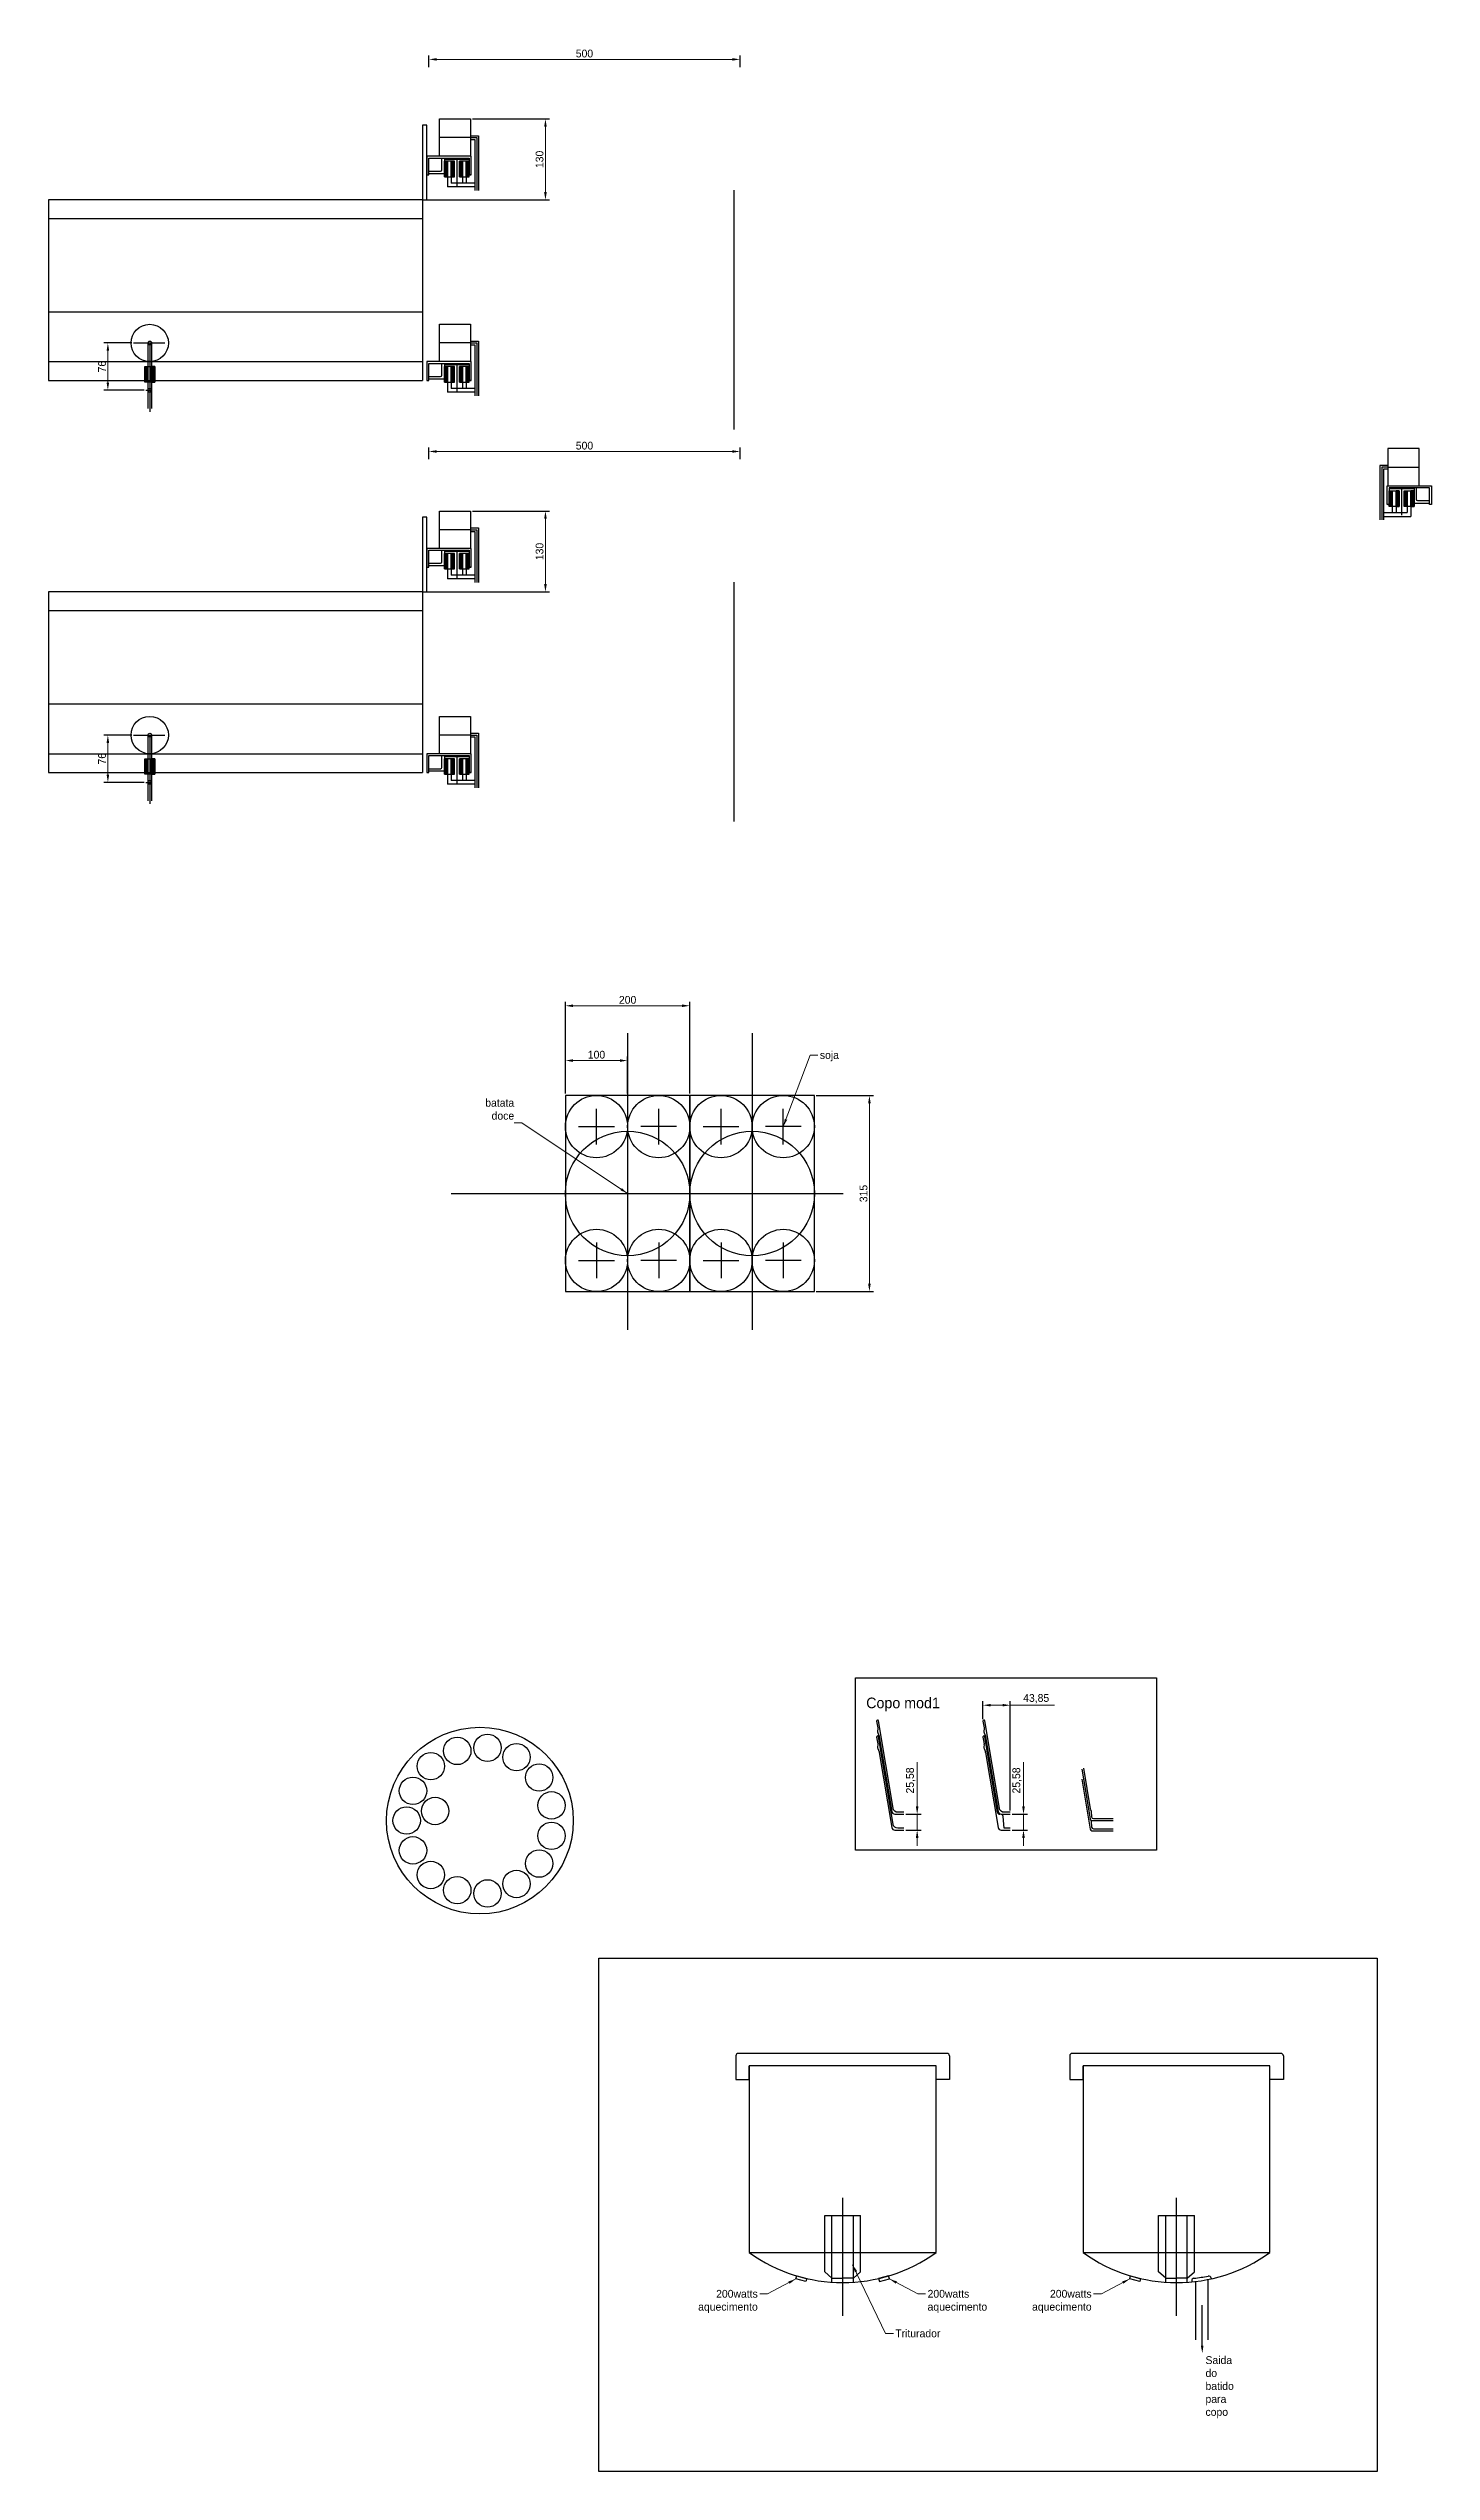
# Model space of a CAD drawing. Header units: millimetres. Extents: x -1048 to 11239, y -6749 to 873.
# Drawn here: x 1351 to 3572, y -3020 to 873 of the extents above; entities that cross this region are included whole.
import ezdxf

# ---------------------------------------------------------------- set-up
doc = ezdxf.new("R2010")
doc.units = ezdxf.units.MM
doc.header["$LTSCALE"] = 100
doc.linetypes.add('ACAD_ISO10W100', pattern=[18, 12, -3, 0, -3])
doc.layers.add('eixo', color=5, linetype='ACAD_ISO10W100', plot=False)
doc.dimstyles.new('ISO-25', dxfattribs={"dimscale": 5, "dimtxt": 2.5, "dimasz": 2.5, "dimexe": 1.25, "dimexo": 0.625, "dimtad": 1, "dimtxsty": 'Standard', "dimcen": 2.5, "dimclrd": 1, "dimclre": 1, "dimadec": 0, "dimazin": 0, "dimtfac": 1, "dimtmove": 0, "dimatfit": 3, "dimfxl": 1, "dimlwd": 15, "dimarcsym": 0})

msp = doc.modelspace()

# ---------------------------------------------------------------- texts
for s, height, p in [('Copo mod1', 17.1137, (2664.155, -1793.629)), ('Saida ', 12.5, (3209.15, -2847.28)), ('do ', 12.5, (3209.15, -2868.113)), ('batido ', 12.5, (3209.15, -2888.947)), ('para ', 12.5, (3209.15, -2909.78)), ('copo', 12.5, (3209.15, -2930.613))]:
    msp.add_text(s, height=height).set_placement(p)
at = {"char_height": 12.5}
for s, insert, width, attachment_point in [('soja', (2589.712, -737.836), 32.08836, 1), ('batata doce', (2098.673, -814.559), 81.35273, 3), ('200watts aquecimento', (2489.968, -2728.202), 11.54171, 3), ('200watts aquecimento', (2762.741, -2728.202), 11.54171, 1), ('200watts aquecimento', (3026.234, -2728.202), 11.54171, 3), ('Triturador', (2710.865, -2791.827), 23.26523, 1)]:
    msp.add_mtext(s, dxfattribs=dict(at, insert=insert, width=width, attachment_point=attachment_point))

# ---------------------------------------------------------------- blocks, each defined once
blk = doc.blocks.new('*D3')
at = {"color": 1, "lineweight": -2, "transparency": 16777216}
for p, q in [((1961.6, 213.1), (1961.6, 231.9)), ((2461.6, 213.1), (2461.6, 231.9))]:
    blk.add_line(p, q, dxfattribs=at)
at = {"color": 1, "lineweight": 15, "transparency": 16777216}
blk.add_line((1974.1, 225.7), (2449.1, 225.7), dxfattribs=at)
at = {"color": 1, "transparency": 16777216}
for points in [[(1974.1, 227.7), (1974.1, 223.6), (1961.6, 225.7)], [(2449.1, 227.7), (2449.1, 223.6), (2461.6, 225.7)]]:
    blk.add_solid(points, dxfattribs=at)
at = {"layer": 'Defpoints', "color": 0, "transparency": 16777216}
for p in [(1961.6, 210), (2461.6, 225.7), (2461.6, 210)]:
    blk.add_point(p, dxfattribs=at)
at = {"color": 0, "transparency": 16777216, "insert": (2211.6, 235), "char_height": 12.5, "attachment_point": 5}
blk.add_mtext('500', dxfattribs=at)
blk = doc.blocks.new('*D7')
at = {"color": 1, "lineweight": 15, "transparency": 16777216}
for p, q in [((2746, -1951.4), (2746, -1880.5)), ((2746, -1989.5), (2746, -1963.9)), ((2746, -2002), (2746, -2014.5))]:
    blk.add_line(p, q, dxfattribs=at)
at = {"color": 1, "lineweight": -2, "transparency": 16777216}
for p, q in [((2727.9, -1963.9), (2752.2, -1963.9)), ((2727.9, -1989.5), (2752.2, -1989.5))]:
    blk.add_line(p, q, dxfattribs=at)
at = {"color": 1, "transparency": 16777216}
for points in [[(2743.9, -1951.4), (2748.1, -1951.4), (2746, -1963.9)], [(2743.9, -2002), (2748.1, -2002), (2746, -1989.5)]]:
    blk.add_solid(points, dxfattribs=at)
at = {"layer": 'Defpoints', "color": 0, "transparency": 16777216}
for p in [(2724.8, -1963.9), (2746, -1963.9), (2724.8, -1989.5)]:
    blk.add_point(p, dxfattribs=at)
at = {"color": 0, "transparency": 16777216, "insert": (2735.6, -1909.7), "char_height": 12.5, "attachment_point": 5, "rotation": 90}
blk.add_mtext('25,58', dxfattribs=at)
blk = doc.blocks.new('*D8')
at = {"color": 1, "lineweight": 15, "transparency": 16777216}
for p, q in [((2916.8, -1951.4), (2916.8, -1880.5)), ((2916.8, -1989.5), (2916.8, -1963.9)), ((2916.8, -2002), (2916.8, -2014.5))]:
    blk.add_line(p, q, dxfattribs=at)
at = {"color": 1, "lineweight": -2, "transparency": 16777216}
for p, q in [((2898.7, -1963.9), (2923, -1963.9)), ((2898.7, -1989.5), (2923, -1989.5))]:
    blk.add_line(p, q, dxfattribs=at)
at = {"color": 1, "transparency": 16777216}
for points in [[(2914.7, -1951.4), (2918.9, -1951.4), (2916.8, -1963.9)], [(2914.7, -2002), (2918.9, -2002), (2916.8, -1989.5)]]:
    blk.add_solid(points, dxfattribs=at)
at = {"layer": 'Defpoints', "color": 0, "transparency": 16777216}
for p in [(2895.6, -1963.9), (2916.8, -1963.9), (2895.6, -1989.5)]:
    blk.add_point(p, dxfattribs=at)
at = {"color": 0, "transparency": 16777216, "insert": (2906.4, -1909.7), "char_height": 12.5, "attachment_point": 5, "rotation": 90}
blk.add_mtext('25,58', dxfattribs=at)
blk = doc.blocks.new('*D9')
at = {"color": 1, "lineweight": -2, "transparency": 16777216}
for p, q in [((2851.7, -1811.2), (2851.7, -1782.5)), ((2895.6, -1957.8), (2895.6, -1782.5))]:
    blk.add_line(p, q, dxfattribs=at)
at = {"color": 1, "lineweight": 15, "transparency": 16777216}
for p, q in [((2864.2, -1788.8), (2883.1, -1788.8)), ((2895.6, -1788.8), (2966.4, -1788.8))]:
    blk.add_line(p, q, dxfattribs=at)
at = {"color": 1, "transparency": 16777216}
for points in [[(2864.2, -1786.7), (2864.2, -1790.8), (2851.7, -1788.8)], [(2883.1, -1786.7), (2883.1, -1790.8), (2895.6, -1788.8)]]:
    blk.add_solid(points, dxfattribs=at)
at = {"layer": 'Defpoints', "color": 0, "transparency": 16777216}
for p in [(2895.6, -1788.8), (2851.7, -1814.3), (2895.6, -1960.9)]:
    blk.add_point(p, dxfattribs=at)
at = {"color": 0, "transparency": 16777216, "insert": (2937.2, -1778.3), "char_height": 12.5, "attachment_point": 5}
blk.add_mtext('43,85', dxfattribs=at)
blk = doc.blocks.new('*D15')
at = {"color": 1, "lineweight": -2, "transparency": 16777216}
for p, q in [((2180.9, -806), (2180.9, -658.6)), ((2380.9, -806), (2380.9, -658.6))]:
    blk.add_line(p, q, dxfattribs=at)
at = {"color": 1, "lineweight": 15, "transparency": 16777216}
blk.add_line((2193.4, -664.9), (2368.4, -664.9), dxfattribs=at)
at = {"color": 1, "transparency": 16777216}
for points in [[(2193.4, -662.8), (2193.4, -667), (2180.9, -664.9)], [(2368.4, -662.8), (2368.4, -667), (2380.9, -664.9)]]:
    blk.add_solid(points, dxfattribs=at)
at = {"layer": 'Defpoints', "color": 0, "transparency": 16777216}
for p in [(2380.9, -664.9), (2180.9, -809.1), (2380.9, -809.1)]:
    blk.add_point(p, dxfattribs=at)
at = {"color": 0, "transparency": 16777216, "insert": (2280.9, -655.5), "char_height": 12.5, "attachment_point": 5}
blk.add_mtext('200', dxfattribs=at)
blk = doc.blocks.new('*D16')
at = {"color": 1, "lineweight": -2, "transparency": 16777216}
for p, q in [((2584, -809.1), (2675.6, -809.1)), ((2584, -1124.1), (2675.6, -1124.1))]:
    blk.add_line(p, q, dxfattribs=at)
at = {"color": 1, "lineweight": 15, "transparency": 16777216}
blk.add_line((2669.3, -1111.6), (2669.3, -821.6), dxfattribs=at)
at = {"color": 1, "transparency": 16777216}
for points in [[(2667.2, -821.6), (2671.4, -821.6), (2669.3, -809.1)], [(2667.2, -1111.6), (2671.4, -1111.6), (2669.3, -1124.1)]]:
    blk.add_solid(points, dxfattribs=at)
at = {"layer": 'Defpoints', "color": 0, "transparency": 16777216}
for p in [(2580.9, -809.1), (2669.3, -809.1), (2580.9, -1124.1)]:
    blk.add_point(p, dxfattribs=at)
at = {"color": 0, "transparency": 16777216, "insert": (2659.9, -966.6), "char_height": 12.5, "attachment_point": 5, "rotation": 90}
blk.add_mtext('315', dxfattribs=at)
blk = doc.blocks.new('*D17')
at = {"color": 1, "lineweight": -2, "transparency": 16777216}
for p, q in [((2180.9, -806), (2180.9, -746.7)), ((2280.9, -806), (2280.9, -746.7))]:
    blk.add_line(p, q, dxfattribs=at)
at = {"color": 1, "lineweight": 15, "transparency": 16777216}
blk.add_line((2193.4, -753), (2268.4, -753), dxfattribs=at)
at = {"color": 1, "transparency": 16777216}
for points in [[(2193.4, -750.9), (2193.4, -755.1), (2180.9, -753)], [(2268.4, -750.9), (2268.4, -755.1), (2280.9, -753)]]:
    blk.add_solid(points, dxfattribs=at)
at = {"layer": 'Defpoints', "color": 0, "transparency": 16777216}
for p in [(2280.9, -753), (2180.9, -809.1), (2280.9, -809.1)]:
    blk.add_point(p, dxfattribs=at)
at = {"color": 0, "transparency": 16777216, "insert": (2230.9, -743.6), "char_height": 12.5, "attachment_point": 5}
blk.add_mtext('100', dxfattribs=at)
blk = doc.blocks.new('*D18')
at = {"color": 1, "lineweight": -2, "transparency": 16777216}
for p, q in [((2031.7, 130), (2155.2, 130)), ((1954.7, 0), (2155.2, 0))]:
    blk.add_line(p, q, dxfattribs=at)
at = {"color": 1, "lineweight": 15, "transparency": 16777216}
blk.add_line((2148.9, 12.5), (2148.9, 117.5), dxfattribs=at)
at = {"color": 1, "transparency": 16777216}
for points in [[(2146.8, 117.5), (2151, 117.5), (2148.9, 130)], [(2146.8, 12.5), (2151, 12.5), (2148.9, 0)]]:
    blk.add_solid(points, dxfattribs=at)
at = {"layer": 'Defpoints', "color": 0, "transparency": 16777216}
for p in [(2028.6, 130), (2148.9, 130), (1951.6, 0)]:
    blk.add_point(p, dxfattribs=at)
at = {"color": 0, "transparency": 16777216, "insert": (2139.5, 65), "char_height": 12.5, "attachment_point": 5, "rotation": 90}
blk.add_mtext('130', dxfattribs=at)
blk = doc.blocks.new('*D24')
at = {"color": 1, "lineweight": -2, "transparency": 16777216}
for p, q in [((1484.3, -230), (1439.8, -230)), ((1504.1, -306), (1439.8, -306))]:
    blk.add_line(p, q, dxfattribs=at)
at = {"color": 1, "lineweight": 15, "transparency": 16777216}
blk.add_line((1446, -242.5), (1446, -293.5), dxfattribs=at)
at = {"color": 1, "transparency": 16777216}
for points in [[(1444, -242.5), (1448.1, -242.5), (1446, -230)], [(1444, -293.5), (1448.1, -293.5), (1446, -306)]]:
    blk.add_solid(points, dxfattribs=at)
at = {"layer": 'Defpoints', "color": 0, "transparency": 16777216}
for p in [(1487.4, -230), (1446, -306), (1507.2, -306)]:
    blk.add_point(p, dxfattribs=at)
at = {"color": 0, "transparency": 16777216, "insert": (1436.7, -268), "char_height": 12.5, "attachment_point": 5, "rotation": 90}
blk.add_mtext('76', dxfattribs=at)
blk = doc.blocks.new('*D27')
at = {"color": 1, "lineweight": -2, "transparency": 16777216}
for p, q in [((1961.6, 843.1), (1961.6, 861.9)), ((2461.6, 843.1), (2461.6, 861.9))]:
    blk.add_line(p, q, dxfattribs=at)
at = {"color": 1, "lineweight": 15, "transparency": 16777216}
blk.add_line((1974.1, 855.7), (2449.1, 855.7), dxfattribs=at)
at = {"color": 1, "transparency": 16777216}
for points in [[(1974.1, 857.7), (1974.1, 853.6), (1961.6, 855.7)], [(2449.1, 857.7), (2449.1, 853.6), (2461.6, 855.7)]]:
    blk.add_solid(points, dxfattribs=at)
at = {"layer": 'Defpoints', "color": 0, "transparency": 16777216}
for p in [(1961.6, 840), (2461.6, 855.7), (2461.6, 840)]:
    blk.add_point(p, dxfattribs=at)
at = {"color": 0, "transparency": 16777216, "insert": (2211.6, 865), "char_height": 12.5, "attachment_point": 5}
blk.add_mtext('500', dxfattribs=at)
blk = doc.blocks.new('*D31')
at = {"color": 1, "lineweight": -2, "transparency": 16777216}
for p, q in [((2031.7, 760), (2155.2, 760)), ((1954.7, 630), (2155.2, 630))]:
    blk.add_line(p, q, dxfattribs=at)
at = {"color": 1, "lineweight": 15, "transparency": 16777216}
blk.add_line((2148.9, 642.5), (2148.9, 747.5), dxfattribs=at)
at = {"color": 1, "transparency": 16777216}
for points in [[(2146.8, 747.5), (2151, 747.5), (2148.9, 760)], [(2146.8, 642.5), (2151, 642.5), (2148.9, 630)]]:
    blk.add_solid(points, dxfattribs=at)
at = {"layer": 'Defpoints', "color": 0, "transparency": 16777216}
for p in [(2028.6, 760), (2148.9, 760), (1951.6, 630)]:
    blk.add_point(p, dxfattribs=at)
at = {"color": 0, "transparency": 16777216, "insert": (2139.5, 695), "char_height": 12.5, "attachment_point": 5, "rotation": 90}
blk.add_mtext('130', dxfattribs=at)
blk = doc.blocks.new('*D37')
at = {"color": 1, "lineweight": -2, "transparency": 16777216}
for p, q in [((1484.3, 400), (1439.8, 400)), ((1504.1, 324), (1439.8, 324))]:
    blk.add_line(p, q, dxfattribs=at)
at = {"color": 1, "lineweight": 15, "transparency": 16777216}
blk.add_line((1446, 387.5), (1446, 336.5), dxfattribs=at)
at = {"color": 1, "transparency": 16777216}
for points in [[(1444, 387.5), (1448.1, 387.5), (1446, 400)], [(1444, 336.5), (1448.1, 336.5), (1446, 324)]]:
    blk.add_solid(points, dxfattribs=at)
at = {"layer": 'Defpoints', "color": 0, "transparency": 16777216}
for p in [(1487.4, 400), (1446, 324), (1507.2, 324)]:
    blk.add_point(p, dxfattribs=at)
at = {"color": 0, "transparency": 16777216, "insert": (1436.7, 362), "char_height": 12.5, "attachment_point": 5, "rotation": 90}
blk.add_mtext('76', dxfattribs=at)

# ---------------------------------------------------------------- dimensions: what is measured, and where the dimension line sits
for base, p1, p2, picture, middle in [((2461.607, 855.666), (1961.607, 840), (2461.607, 840), '*D27', (2211.607, 865.041)), ((2461.607, 225.666), (1961.607, 210), (2461.607, 210), '*D3', (2211.607, 235.041)), ((2280.914, -752.986), (2180.914, -809.107), (2280.914, -809.107), '*D17', (2230.914, -743.611)), ((2895.568, -1788.76), (2851.716, -1814.331), (2895.568, -1960.88), '*D9', (2937.235, -1778.343))]:
    dim = msp.add_linear_dim(base=base, p1=p1, p2=p2, dimstyle='ISO-25')
    dim.commit()
    dim.dimension.update_dxf_attribs({"geometry": picture, "text_midpoint": middle})
for base, p1, p2, angle, picture, middle in [((2148.914, 760), (1951.607, 630), (2028.607, 760), 90, '*D31', (2139.539, 695)), ((1446.049, 324), (1487.415, 400), (1507.2, 324), 90, '*D37', (1436.674, 362)), ((2148.914, 130), (1951.607, 0), (2028.607, 130), 90, '*D18', (2139.539, 65)), ((1446.049, -306), (1487.415, -230), (1507.2, -306), 90, '*D24', (1436.674, -268)), ((2380.914, -664.872), (2180.914, -809.107), (2380.914, -809.107), 180, '*D15', (2280.914, -655.497)), ((2669.315, -809.107), (2580.914, -1124.107), (2580.914, -809.107), 90, '*D16', (2659.94, -966.607)), ((2745.99, -1963.88), (2724.783, -1989.461), (2724.783, -1963.88), 90, '*D7', (2735.573, -1909.713)), ((2916.776, -1963.88), (2895.568, -1989.461), (2895.568, -1963.88), 90, '*D8', (2906.359, -1909.713))]:
    dim = msp.add_linear_dim(base=base, p1=p1, p2=p2, angle=angle, dimstyle='ISO-25')
    dim.commit()
    dim.dimension.update_dxf_attribs({"geometry": picture, "text_midpoint": middle})

# ---------------------------------------------------------------- hatches: boundary and pattern name
h = msp.add_hatch()
h.set_pattern_fill('U', color=256, angle=45, style=0, pattern_type=0)
h.set_pattern_definition([(135, (2616.1065, 960), (0.7071068, 0.7071068), [])])
h.paths.add_polyline_path([(1991.607, 692), (1986.607, 692), (1986.607, 667), (1991.607, 667)])
h = msp.add_hatch()
h.set_pattern_fill('U', color=256, angle=45, style=0, pattern_type=0)
h.set_pattern_definition([(135, (2627.1065, 960), (0.7071068, 0.7071068), [])])
h.paths.add_polyline_path([(2002.607, 692), (1997.607, 692), (1997.607, 667), (2002.607, 667)])
h = msp.add_hatch()
h.set_pattern_fill('U', color=256, angle=45, style=0, pattern_type=0)
h.set_pattern_definition([(135, (2640.1065, 960), (0.7071068, 0.7071068), [])])
h.paths.add_polyline_path([(2015.607, 692), (2010.607, 692), (2010.607, 667), (2015.607, 667)])
h = msp.add_hatch()
h.set_pattern_fill('U', color=256, angle=45, style=0, pattern_type=0)
h.set_pattern_definition([(135, (2651.1065, 960), (0.7071068, 0.7071068), [])])
h.paths.add_polyline_path([(2026.607, 692), (2021.607, 692), (2021.607, 667), (2026.607, 667)])
h = msp.add_hatch()
h.set_pattern_fill('U', color=256, angle=45, style=0, pattern_type=0)
h.set_pattern_definition([(45, (880.7661, 630), (-0.7071068, 0.7071068), [])])
h.paths.add_polyline_path([(1505.266, 362), (1510.266, 362), (1510.266, 337), (1505.266, 337)])
h = msp.add_hatch()
h.set_pattern_fill('U', color=256, angle=45, style=0, pattern_type=0)
h.set_pattern_definition([(45, (891.7661, 630), (-0.7071068, 0.7071068), [])])
h.paths.add_polyline_path([(1516.266, 362), (1521.266, 362), (1521.266, 337), (1516.266, 337)])
h = msp.add_hatch()
h.set_pattern_fill('U', color=256, angle=45, style=0, pattern_type=0)
h.set_pattern_definition([(135, (2616.1065, 630), (0.7071068, 0.7071068), [])])
h.paths.add_polyline_path([(1991.607, 362), (1986.607, 362), (1986.607, 337), (1991.607, 337)])
h = msp.add_hatch()
h.set_pattern_fill('U', color=256, angle=45, style=0, pattern_type=0)
h.set_pattern_definition([(135, (2627.1065, 630), (0.7071068, 0.7071068), [])])
h.paths.add_polyline_path([(2002.607, 362), (1997.607, 362), (1997.607, 337), (2002.607, 337)])
h = msp.add_hatch()
h.set_pattern_fill('U', color=256, angle=45, style=0, pattern_type=0)
h.set_pattern_definition([(135, (2640.1065, 630), (0.7071068, 0.7071068), [])])
h.paths.add_polyline_path([(2015.607, 362), (2010.607, 362), (2010.607, 337), (2015.607, 337)])
h = msp.add_hatch()
h.set_pattern_fill('U', color=256, angle=45, style=0, pattern_type=0)
h.set_pattern_definition([(135, (2651.1065, 630), (0.7071068, 0.7071068), [])])
h.paths.add_polyline_path([(2026.607, 362), (2021.607, 362), (2021.607, 337), (2026.607, 337)])
h = msp.add_hatch()
h.set_pattern_fill('U', color=256, angle=45, style=0, pattern_type=0)
h.set_pattern_definition([(45, (2879.7247, 430.381), (-0.7071068, 0.7071068), [])])
h.paths.add_polyline_path([(3504.225, 162.381), (3509.225, 162.381), (3509.225, 137.381), (3504.225, 137.381)])
h = msp.add_hatch()
h.set_pattern_fill('U', color=256, angle=45, style=0, pattern_type=0)
h.set_pattern_definition([(45, (2890.7247, 430.381), (-0.7071068, 0.7071068), [])])
h.paths.add_polyline_path([(3515.225, 162.381), (3520.225, 162.381), (3520.225, 137.381), (3515.225, 137.381)])
h = msp.add_hatch()
h.set_pattern_fill('U', color=256, angle=45, style=0, pattern_type=0)
h.set_pattern_definition([(45, (2903.7247, 430.381), (-0.7071068, 0.7071068), [])])
h.paths.add_polyline_path([(3528.225, 162.381), (3533.225, 162.381), (3533.225, 137.381), (3528.225, 137.381)])
h = msp.add_hatch()
h.set_pattern_fill('U', color=256, angle=45, style=0, pattern_type=0)
h.set_pattern_definition([(45, (2914.7247, 430.381), (-0.7071068, 0.7071068), [])])
h.paths.add_polyline_path([(3539.225, 162.381), (3544.225, 162.381), (3544.225, 137.381), (3539.225, 137.381)])
h = msp.add_hatch()
h.set_pattern_fill('U', color=256, angle=45, style=0, pattern_type=0)
h.set_pattern_definition([(135, (2616.1065, 330), (0.7071068, 0.7071068), [])])
h.paths.add_polyline_path([(1991.607, 62), (1986.607, 62), (1986.607, 37), (1991.607, 37)])
h = msp.add_hatch()
h.set_pattern_fill('U', color=256, angle=45, style=0, pattern_type=0)
h.set_pattern_definition([(135, (2627.1065, 330), (0.7071068, 0.7071068), [])])
h.paths.add_polyline_path([(2002.607, 62), (1997.607, 62), (1997.607, 37), (2002.607, 37)])
h = msp.add_hatch()
h.set_pattern_fill('U', color=256, angle=45, style=0, pattern_type=0)
h.set_pattern_definition([(135, (2640.1065, 330), (0.7071068, 0.7071068), [])])
h.paths.add_polyline_path([(2015.607, 62), (2010.607, 62), (2010.607, 37), (2015.607, 37)])
h = msp.add_hatch()
h.set_pattern_fill('U', color=256, angle=45, style=0, pattern_type=0)
h.set_pattern_definition([(135, (2651.1065, 330), (0.7071068, 0.7071068), [])])
h.paths.add_polyline_path([(2026.607, 62), (2021.607, 62), (2021.607, 37), (2026.607, 37)])
h = msp.add_hatch()
h.set_pattern_fill('U', color=256, angle=45, style=0, pattern_type=0)
h.set_pattern_definition([(45, (880.7661, 1e-13), (-0.7071068, 0.7071068), [])])
h.paths.add_polyline_path([(1505.266, -268), (1510.266, -268), (1510.266, -293), (1505.266, -293)])
h = msp.add_hatch()
h.set_pattern_fill('U', color=256, angle=45, style=0, pattern_type=0)
h.set_pattern_definition([(45, (891.7661, 1e-13), (-0.7071068, 0.7071068), [])])
h.paths.add_polyline_path([(1516.266, -268), (1521.266, -268), (1521.266, -293), (1516.266, -293)])
h = msp.add_hatch()
h.set_pattern_fill('U', color=256, angle=45, style=0, pattern_type=0)
h.set_pattern_definition([(135, (2616.1065, 2e-13), (0.7071068, 0.7071068), [])])
h.paths.add_polyline_path([(1991.607, -268), (1986.607, -268), (1986.607, -293), (1991.607, -293)])
h = msp.add_hatch()
h.set_pattern_fill('U', color=256, angle=45, style=0, pattern_type=0)
h.set_pattern_definition([(135, (2627.1065, 2e-13), (0.7071068, 0.7071068), [])])
h.paths.add_polyline_path([(2002.607, -268), (1997.607, -268), (1997.607, -293), (2002.607, -293)])
h = msp.add_hatch()
h.set_pattern_fill('U', color=256, angle=45, style=0, pattern_type=0)
h.set_pattern_definition([(135, (2640.1065, 0), (0.7071068, 0.7071068), [])])
h.paths.add_polyline_path([(2015.607, -268), (2010.607, -268), (2010.607, -293), (2015.607, -293)])
h = msp.add_hatch()
h.set_pattern_fill('U', color=256, angle=45, style=0, pattern_type=0)
h.set_pattern_definition([(135, (2651.1065, 0), (0.7071068, 0.7071068), [])])
h.paths.add_polyline_path([(2026.607, -268), (2021.607, -268), (2021.607, -293), (2026.607, -293)])

# ---------------------------------------------------------------- linework, layer by layer
for p, q in [((1991.607, 667), (1991.607, 692)), ((1991.607, 667), (1991.607, 651)), ((1997.607, 667), (1997.607, 692)), ((1997.607, 667), (1997.607, 657)), ((2015.607, 667), (2015.607, 692)), ((2015.607, 667), (2015.607, 657)), ((2021.607, 667), (2021.607, 692)), ((2021.607, 667), (2021.607, 657)), ((2028.607, 670), (2026.607, 670)), ((1951.607, 630), (1951.607, 340)), ((2035.607, 651), (1991.607, 651)), ((2035.607, 657), (1997.607, 657)), ((2451.607, 645.666), (2451.607, 261.149)), ((1350.616, 600), (1951.607, 600)), ((1350.616, 450), (1951.607, 450)), ((1510.266, 400), (1510.266, 294.568)), ((1516.266, 400), (1516.266, 294.568)), ((1350.616, 370), (1951.607, 370)), ((1510.266, 337), (1510.266, 362)), ((1516.266, 337), (1516.266, 362)), ((1991.607, 337), (1991.607, 362)), ((1997.607, 337), (1997.607, 362)), ((2015.607, 337), (2015.607, 362)), ((2021.607, 337), (2021.607, 362)), ((1510.266, 337), (1510.266, 327)), ((1516.266, 337), (1516.266, 321)), ((1991.607, 337), (1991.607, 321)), ((2035.607, 321), (1991.607, 321)), ((1997.607, 337), (1997.607, 327)), ((2035.607, 327), (1997.607, 327)), ((2015.607, 337), (2015.607, 327)), ((2021.607, 337), (2021.607, 327)), ((2028.607, 340), (2026.607, 340)), ((3509.225, 137.381), (3509.225, 162.381)), ((3515.225, 137.381), (3515.225, 162.381)), ((3533.225, 137.381), (3533.225, 162.381)), ((3539.225, 137.381), (3539.225, 162.381)), ((3495.225, 127.381), (3533.225, 127.381)), ((3495.225, 121.381), (3539.225, 121.381)), ((3502.225, 140.381), (3504.225, 140.381)), ((3509.225, 137.381), (3509.225, 127.381)), ((3515.225, 137.381), (3515.225, 127.381)), ((3533.225, 137.381), (3533.225, 127.381)), ((3539.225, 137.381), (3539.225, 121.381)), ((1991.607, 37), (1991.607, 62)), ((1997.607, 37), (1997.607, 62)), ((2015.607, 37), (2015.607, 62)), ((2021.607, 37), (2021.607, 62)), ((2028.607, 40), (2026.607, 40)), ((1951.607, 0), (1951.607, -290)), ((1991.607, 37), (1991.607, 21)), ((2035.607, 21), (1991.607, 21)), ((1997.607, 37), (1997.607, 27)), ((2035.607, 27), (1997.607, 27)), ((2015.607, 37), (2015.607, 27)), ((2021.607, 37), (2021.607, 27)), ((2451.607, 15.666), (2451.607, -368.851)), ((1350.616, -30), (1951.607, -30)), ((1350.616, -180), (1951.607, -180)), ((1510.266, -230), (1510.266, -335.432)), ((1516.266, -230), (1516.266, -335.432)), ((1350.616, -260), (1951.607, -260)), ((1510.266, -293), (1510.266, -268)), ((1516.266, -293), (1516.266, -268)), ((1991.607, -293), (1991.607, -268)), ((1997.607, -293), (1997.607, -268)), ((2015.607, -293), (2015.607, -268)), ((2021.607, -293), (2021.607, -268)), ((1510.266, -293), (1510.266, -303)), ((1516.266, -293), (1516.266, -309)), ((1991.607, -293), (1991.607, -309)), ((2035.607, -309), (1991.607, -309)), ((1997.607, -293), (1997.607, -303)), ((2035.607, -303), (1997.607, -303)), ((2015.607, -293), (2015.607, -303)), ((2021.607, -293), (2021.607, -303)), ((2028.607, -290), (2026.607, -290)), ((2851.716, -1839.913), (2853.509, -1850.702)), ((2852.949, -1838.187), (2852.949, -1838.187)), ((2853.544, -1852.088), (2853.083, -1856.134)), ((2853.416, -1858.575), (2855.588, -1863.943)), ((2874.804, -1960.535), (2854.675, -1839.421)), ((2855.885, -1864.999), (2875.876, -1985.281)), ((3010.503, -1891.284), (3023.831, -1971.477)), ((3010.503, -1907.71), (3023.831, -1987.903)), ((2879.913, -1963.88), (2878.75, -1963.88)), ((2885.893, -1986.461), (2883.891, -1967.461)), ((3026.791, -1973.985), (3060.704, -1973.985)), ((2880.808, -1989.461), (2895.568, -1989.461)), ((2895.568, -1986.461), (2885.893, -1986.461)), ((3026.791, -1990.411), (3060.704, -1990.411)), ((2454.771, -2352.285), (2454.771, -2389.902)), ((2793.938, -2348.285), (2458.771, -2348.285)), ((2476.355, -2389.902), (2476.355, -2368.285)), ((2476.355, -2368.285), (2476.355, -2668.285)), ((2776.355, -2368.285), (2476.355, -2368.285)), ((2776.355, -2389.902), (2776.355, -2368.285)), ((2776.355, -2668.285), (2776.355, -2368.285)), ((2797.938, -2352.285), (2797.938, -2389.902)), ((2991.037, -2352.285), (2991.037, -2389.902)), ((3330.203, -2348.285), (2995.037, -2348.285)), ((3312.62, -2368.285), (3012.62, -2368.285)), ((3012.62, -2368.285), (3012.62, -2668.285)), ((3012.62, -2389.902), (3012.62, -2368.285)), ((3312.62, -2668.285), (3312.62, -2368.285)), ((3312.62, -2389.902), (3312.62, -2368.285)), ((3334.203, -2352.285), (3334.203, -2389.902)), ((2454.771, -2389.902), (2476.355, -2389.902)), ((2797.938, -2389.902), (2776.355, -2389.902)), ((2991.037, -2389.902), (3012.62, -2389.902)), ((3334.203, -2389.902), (3312.62, -2389.902)), ((2597.603, -2608.525), (2655.106, -2608.525)), ((2597.603, -2699.455), (2597.603, -2608.525)), ((2609.094, -2716.466), (2609.094, -2608.525)), ((2643.615, -2715.887), (2643.615, -2608.525)), ((2655.106, -2699.455), (2655.106, -2608.525)), ((3133.868, -2699.455), (3133.868, -2608.525)), ((3133.868, -2608.525), (3191.372, -2608.525)), ((3145.359, -2716.466), (3145.359, -2608.525)), ((3179.881, -2715.887), (3179.881, -2608.525)), ((3191.372, -2699.455), (3191.372, -2608.525)), ((2476.355, -2668.285), (2776.355, -2668.285)), ((3012.62, -2668.285), (3312.62, -2668.285)), ((2609.094, -2709.421), (2597.603, -2699.455)), ((2609.094, -2709.421), (2626.355, -2709.421)), ((2643.615, -2709.421), (2626.355, -2709.421)), ((2643.615, -2709.421), (2655.106, -2699.455)), ((3145.359, -2709.421), (3133.868, -2699.455)), ((3145.359, -2709.421), (3162.62, -2709.421)), ((3179.881, -2709.421), (3162.62, -2709.421)), ((3179.881, -2709.421), (3191.372, -2699.455)), ((3187.09, -2713.774), (3187.223, -2715.288)), ((3193.329, -2714.629), (3193.329, -2808.493)), ((3213.329, -2808.493), (3213.329, -2711.425)), ((3218.182, -2709.207), (3218.398, -2710.354)), ((3203.769, -2817.78), (3203.769, -2752.924))]:
    msp.add_line(p, q)
for points in [[(1951.607, 630), (1958.607, 630), (1958.607, 750), (1951.607, 750)], [(2028.607, 700), (1978.607, 700), (1978.607, 760), (2028.607, 760)], [(1961.607, 670), (1961.607, 697), (2026.607, 697), (2026.607, 670), (2029.607, 670), (2029.607, 700), (1958.607, 700), (1958.607, 670)], [(1986.607, 692), (1991.607, 692), (1991.607, 667), (1986.607, 667)], [(2002.607, 692), (1986.607, 692), (1986.607, 667), (2002.607, 667)], [(2002.607, 692), (1997.607, 692), (1997.607, 667), (2002.607, 667)], [(2026.607, 692), (2010.607, 692), (2010.607, 667), (2026.607, 667)], [(2010.607, 692), (2015.607, 692), (2015.607, 667), (2010.607, 667)], [(2026.607, 692), (2021.607, 692), (2021.607, 667), (2026.607, 667)], [(2028.607, 370), (1978.607, 370), (1978.607, 430), (2028.607, 430)], [(1505.266, 362), (1521.266, 362), (1521.266, 337), (1505.266, 337)], [(1505.266, 362), (1510.266, 362), (1510.266, 337), (1505.266, 337)], [(1521.266, 362), (1516.266, 362), (1516.266, 337), (1521.266, 337)], [(1961.607, 340), (1961.607, 367), (2026.607, 367), (2026.607, 340), (2029.607, 340), (2029.607, 370), (1958.607, 370), (1958.607, 340)], [(2002.607, 362), (1986.607, 362), (1986.607, 337), (2002.607, 337)], [(1986.607, 362), (1991.607, 362), (1991.607, 337), (1986.607, 337)], [(2002.607, 362), (1997.607, 362), (1997.607, 337), (2002.607, 337)], [(2010.607, 362), (2015.607, 362), (2015.607, 337), (2010.607, 337)], [(2026.607, 362), (2010.607, 362), (2010.607, 337), (2026.607, 337)], [(2026.607, 362), (2021.607, 362), (2021.607, 337), (2026.607, 337)], [(3502.225, 170.381), (3552.225, 170.381), (3552.225, 230.381), (3502.225, 230.381)], [(3569.225, 140.381), (3569.225, 167.381), (3504.225, 167.381), (3504.225, 140.381), (3501.225, 140.381), (3501.225, 170.381), (3572.225, 170.381), (3572.225, 140.381)], [(3504.225, 162.381), (3520.225, 162.381), (3520.225, 137.381), (3504.225, 137.381)], [(3504.225, 162.381), (3509.225, 162.381), (3509.225, 137.381), (3504.225, 137.381)], [(3520.225, 162.381), (3515.225, 162.381), (3515.225, 137.381), (3520.225, 137.381)], [(3528.225, 162.381), (3533.225, 162.381), (3533.225, 137.381), (3528.225, 137.381)], [(3528.225, 162.381), (3544.225, 162.381), (3544.225, 137.381), (3528.225, 137.381)], [(3544.225, 162.381), (3539.225, 162.381), (3539.225, 137.381), (3544.225, 137.381)], [(1951.607, 0), (1958.607, 0), (1958.607, 120), (1951.607, 120)], [(2028.607, 70), (1978.607, 70), (1978.607, 130), (2028.607, 130)], [(1961.607, 40), (1961.607, 67), (2026.607, 67), (2026.607, 40), (2029.607, 40), (2029.607, 70), (1958.607, 70), (1958.607, 40)], [(1986.607, 62), (1991.607, 62), (1991.607, 37), (1986.607, 37)], [(2002.607, 62), (1986.607, 62), (1986.607, 37), (2002.607, 37)], [(2002.607, 62), (1997.607, 62), (1997.607, 37), (2002.607, 37)], [(2026.607, 62), (2010.607, 62), (2010.607, 37), (2026.607, 37)], [(2010.607, 62), (2015.607, 62), (2015.607, 37), (2010.607, 37)], [(2026.607, 62), (2021.607, 62), (2021.607, 37), (2026.607, 37)], [(2028.607, -260), (1978.607, -260), (1978.607, -200), (2028.607, -200)], [(1505.266, -268), (1521.266, -268), (1521.266, -293), (1505.266, -293)], [(1505.266, -268), (1510.266, -268), (1510.266, -293), (1505.266, -293)], [(1521.266, -268), (1516.266, -268), (1516.266, -293), (1521.266, -293)], [(1961.607, -290), (1961.607, -263), (2026.607, -263), (2026.607, -290), (2029.607, -290), (2029.607, -260), (1958.607, -260), (1958.607, -290)], [(2002.607, -268), (1986.607, -268), (1986.607, -293), (2002.607, -293)], [(1986.607, -268), (1991.607, -268), (1991.607, -293), (1986.607, -293)], [(2002.607, -268), (1997.607, -268), (1997.607, -293), (2002.607, -293)], [(2010.607, -268), (2015.607, -268), (2015.607, -293), (2010.607, -293)], [(2026.607, -268), (2010.607, -268), (2010.607, -293), (2026.607, -293)], [(2026.607, -268), (2021.607, -268), (2021.607, -293), (2026.607, -293)], [(2380.914, -1124.107), (2380.914, -809.107), (2180.914, -809.107), (2180.914, -1124.107)], [(2580.914, -1124.107), (2580.914, -809.107), (2380.914, -809.107), (2380.914, -1124.107)], [(2647.077, -1744.598), (3130.258, -1744.598), (3130.258, -2021.732), (2647.077, -2021.732)], [(2234.694, -2195.165), (3484.687, -2195.165), (3484.687, -3020.078), (2234.694, -3020.078)], [(2552.521, -2705.657), (2568.633, -2709.94), (2567.307, -2714.927), (2551.195, -2710.644)], [(2700.188, -2705.657), (2684.077, -2709.94), (2685.402, -2714.927), (2701.514, -2710.644)], [(3088.786, -2705.657), (3104.898, -2709.94), (3103.572, -2714.927), (3087.461, -2710.644)]]:
    msp.add_lwpolyline(points, close=True)
for points in [[(2028.607, 733), (2041.607, 733), (2041.607, 645.268)], [(2028.607, 727), (2035.607, 727), (2035.607, 645.268)], [(1951.607, 630), (1350.616, 630), (1350.616, 340), (1951.607, 340)], [(2028.607, 403), (2041.607, 403), (2041.607, 315.268)], [(2028.607, 397), (2035.607, 397), (2035.607, 315.268)], [(3502.225, 203.381), (3489.225, 203.381), (3489.225, 115.649)], [(3502.225, 197.381), (3495.225, 197.381), (3495.225, 115.649)], [(2028.607, 103), (2041.607, 103), (2041.607, 15.268)], [(2028.607, 97), (2035.607, 97), (2035.607, 15.268)], [(1951.607, 0), (1350.616, 0), (1350.616, -290), (1951.607, -290)], [(2028.607, -227), (2041.607, -227), (2041.607, -314.732)], [(2028.607, -233), (2035.607, -233), (2035.607, -314.732)]]:
    msp.add_lwpolyline(points)
for points in [[(1961.607, 676), (1980.457, 676, 0.41421356), (1982.607, 678.15), (1982.607, 697), (1986.607, 697), (1986.607, 672), (1961.607, 672)], [(1961.607, 346), (1980.457, 346, 0.41421356), (1982.607, 348.15), (1982.607, 367), (1986.607, 367), (1986.607, 342), (1961.607, 342)], [(3569.225, 146.381), (3550.374, 146.381, -0.41421356), (3548.225, 148.531), (3548.225, 167.381), (3544.225, 167.381), (3544.225, 142.381), (3569.225, 142.381)], [(1961.607, 46), (1980.457, 46, 0.41421356), (1982.607, 48.15), (1982.607, 67), (1986.607, 67), (1986.607, 42), (1961.607, 42)], [(1961.607, -284), (1980.457, -284, 0.41421356), (1982.607, -281.85), (1982.607, -263), (1986.607, -263), (1986.607, -288), (1961.607, -288)]]:
    msp.add_lwpolyline(points, format="xyb", close=True)
for points in [[(2724.783, -1960.88), (2715.108, -1960.88, -0.36675844), (2707.216, -1954.191), (2683.89, -1813.839, 0.41421356), (2682.164, -1812.605), (2682.164, -1812.605, 0.41421356), (2680.93, -1814.331), (2682.723, -1825.12, -0.06965826), (2682.759, -1826.506), (2682.298, -1830.552, 0.1251299), (2682.63, -1832.994), (2684.802, -1838.362, -0.05499231), (2685.099, -1839.417), (2705.09, -1959.699, 0.36675844), (2710.023, -1963.88), (2724.783, -1963.88)], [(2895.568, -1960.88), (2885.893, -1960.88, -0.36675844), (2878.002, -1954.191), (2854.675, -1813.839, 0.41421356), (2852.949, -1812.605), (2852.949, -1812.605, 0.41421356), (2851.716, -1814.331), (2853.509, -1825.12, -0.06965826), (2853.544, -1826.506), (2853.083, -1830.552, 0.1251299), (2853.416, -1832.994), (2855.588, -1838.362, -0.05499231), (2855.885, -1839.417), (2875.876, -1959.699, 0.36675844), (2880.808, -1963.88), (2895.568, -1963.88)], [(2724.783, -1986.461), (2715.108, -1986.461, -0.36675844), (2707.216, -1979.773), (2683.89, -1839.421, 0.41421356), (2682.164, -1838.187), (2682.164, -1838.187, 0.41421356), (2680.93, -1839.913), (2682.723, -1850.702, -0.06965826), (2682.759, -1852.088), (2682.298, -1856.134, 0.1251299), (2682.63, -1858.575), (2684.802, -1863.943, -0.05499231), (2685.099, -1864.999), (2705.09, -1985.281, 0.36675844), (2710.023, -1989.461), (2724.783, -1989.461)], [(3013.282, -1890.152), (3023.747, -1955.307, 0.11042054), (3024.231, -1956.523), (3025.128, -1957.835, -0.137331), (3025.646, -1959.367), (3026.114, -1968.145, 0.3987005), (3029.11, -1970.985), (3060.704, -1970.985)], [(3013.282, -1906.578), (3023.747, -1971.732, 0.11042054), (3024.231, -1972.948), (3025.128, -1974.261, -0.137331), (3025.646, -1975.793), (3026.114, -1984.571, 0.3987005), (3029.11, -1987.411), (3060.704, -1987.411)]]:
    msp.add_lwpolyline(points, format="xyb")
for centre, radius in [((1513.266, 400), 30), ((1513.266, 400), 3), ((1513.266, 324), 3), ((1513.266, -230), 30), ((1513.266, -230), 3), ((1513.266, -306), 3), ((2230.914, -859.107), 50), ((2330.914, -859.107), 50), ((2430.914, -859.107), 50), ((2530.914, -859.107), 50), ((2280.914, -966.607), 100), ((2480.914, -966.607), 100), ((2230.914, -1074.107), 50), ((2330.914, -1074.107), 50), ((2430.914, -1074.107), 50), ((2530.914, -1074.107), 50), ((2043.604, -1974.131), 150), ((1964.885, -1886.703), 22), ((2007.25, -1862.244), 22), ((2055.902, -1857.13), 22), ((2102.427, -1872.247), 22), ((1936.13, -1926.28), 22), ((2138.781, -1904.981), 22), ((1971.638, -1958.747), 22), ((2158.679, -1949.671), 22), ((1925.959, -1974.131), 22), ((2158.679, -1998.59), 22), ((1936.13, -2021.981), 22), ((2138.781, -2043.281), 22), ((1964.885, -2061.558), 22), ((2102.427, -2076.014), 22), ((2007.25, -2086.018), 22), ((2055.902, -2091.131), 22)]:
    msp.add_circle(centre, radius)
for centre, radius, start, end in [((2853.195, -1839.667), 1.5, 99.436247, 189.436247), ((2853.195, -1839.667), 1.5, 9.436247, 99.436247), ((2858.051, -1856.7), 5, 173.497496, 202.026875), ((2848.577, -1851.522), 5, 353.497496, 9.436247), ((2850.953, -1865.818), 5, 9.436247, 22.026875), ((2878.75, -1959.88), 4, 189.436247, 270), ((2880.808, -1984.461), 5, 189.436247, 270), ((2879.913, -1967.88), 4, 6.015285, 90), ((3026.791, -1970.985), 3, 189.436247, 270), ((3026.791, -1987.411), 3, 189.436247, 270), ((2458.771, -2352.285), 4, 90, 180), ((2793.938, -2352.285), 4, 0, 90), ((2995.037, -2352.285), 4, 90, 180), ((3330.203, -2352.285), 4, 0, 90), ((2626.355, -2458.88), 257.586, 234.385411, 305.614589), ((3162.62, -2458.88), 257.586, 234.385411, 305.614589), ((3191.074, -2713.424), 4, 95.909201, 185.015962), ((3164.658, -2458.201), 252.586, 275.909201, 281.144243), ((3214.251, -2709.949), 4, 10.693978, 101.144243)]:
    msp.add_arc(centre, radius, start, end)
msp.add_solid([(3205.851, -2817.722), (3204.121, -2830.275), (3201.686, -2817.839)])
at = {"layer": 'eixo'}
for p, q in [((2028.607, 730), (1978.607, 730)), ((1986.607, 695.473), (2026.607, 695.473)), ((2006.607, 695.473), (2006.607, 652.733, 8000)), ((1487.415, 400), (1537.415, 400)), ((1513.266, 400), (1513.266, 289.401)), ((2028.607, 400), (1978.607, 400)), ((1986.607, 365.473), (2026.607, 365.473)), ((2006.607, 365.473), (2006.607, 322.733, 8000)), ((1507.2, 324), (1516.266, 324)), ((3502.225, 200.381), (3552.225, 200.381)), ((3544.225, 165.854), (3504.225, 165.854)), ((3524.225, 165.854), (3524.225, 123.114, 8000)), ((2028.607, 100), (1978.607, 100)), ((1986.607, 65.473), (2026.607, 65.473)), ((2006.607, 65.473), (2006.607, 22.733, 8000)), ((1487.415, -230), (1537.415, -230)), ((1513.266, -230), (1513.266, -340.599)), ((2028.607, -230), (1978.607, -230)), ((1986.607, -264.527), (2026.607, -264.527)), ((2006.607, -264.527), (2006.607, -307.267, 8000)), ((1507.2, -306), (1516.266, -306)), ((2280.914, -709.107), (2280.914, -1185.454)), ((2480.914, -709.107), (2480.914, -1185.454)), ((2230.914, -887.76), (2230.914, -830.454)), ((2330.914, -887.76), (2330.914, -830.454)), ((2430.914, -887.76), (2430.914, -830.454)), ((2530.914, -887.76), (2530.914, -830.454)), ((2202.26, -859.107), (2259.567, -859.107)), ((2359.567, -859.107), (2302.26, -859.107)), ((2402.26, -859.107), (2459.567, -859.107)), ((2559.567, -859.107), (2502.26, -859.107)), ((1997.536, -966.607), (2497.536, -966.607)), ((2197.536, -966.607), (2627.006, -966.607)), ((2230.914, -1045.454), (2230.914, -1102.76)), ((2330.914, -1045.454), (2330.914, -1102.76)), ((2430.914, -1045.454), (2430.914, -1102.76)), ((2530.914, -1045.454), (2530.914, -1102.76)), ((2202.26, -1074.107), (2259.567, -1074.107)), ((2359.567, -1074.107), (2302.26, -1074.107)), ((2402.26, -1074.107), (2459.567, -1074.107)), ((2559.567, -1074.107), (2502.26, -1074.107)), ((2626.355, -2769.805), (2626.355, -2580.325)), ((3162.62, -2769.805), (3162.62, -2580.325))]:
    msp.add_line(p, q, dxfattribs=at)
for points in [[(2028.607, 730), (2038.607, 730), (2038.607, 645.268)], [(2028.607, 400), (2038.607, 400), (2038.607, 315.268)], [(3502.225, 200.381), (3492.225, 200.381), (3492.225, 115.649)], [(2028.607, 100), (2038.607, 100), (2038.607, 15.268)], [(2028.607, -230), (2038.607, -230), (2038.607, -314.732)]]:
    msp.add_lwpolyline(points, dxfattribs=at)

msp.set_redraw_order([(e.dxf.handle, doc.entitydb.next_handle()) for e in msp.query("TEXT MTEXT ATTDEF DIMENSION ARC_DIMENSION")])  # texts and dimensions are drawn at this point

# ---------------------------------------------------------------- leaders
at = {"annotation_type": 0, "has_hookline": 1}
for points, hookline_direction, text_width in [([(2530.914, -859.107), (2574.087, -744.086), (2586.587, -744.086)], 0, 43.75), ([(2280.914, -966.607), (2111.173, -852.968), (2098.673, -852.968)], 1, 70.833), ([(2551.195, -2710.644), (2505.593, -2734.452), (2493.093, -2734.452)], 1, 125), ([(2642.342, -2687.783), (2695.24, -2798.077), (2707.74, -2798.077)], 0, 112.5), ([(2701.514, -2710.644), (2747.116, -2734.452), (2759.616, -2734.452)], 0, 125), ([(3087.461, -2710.644), (3041.859, -2734.452), (3029.359, -2734.452)], 1, 125)]:
    msp.add_leader(points, dimstyle='ISO-25', override={"dimgap": 0.625, "dimtad": 0}, dxfattribs=dict(at, hookline_direction=hookline_direction, text_width=text_width))

doc.saveas('drawing.dxf')
